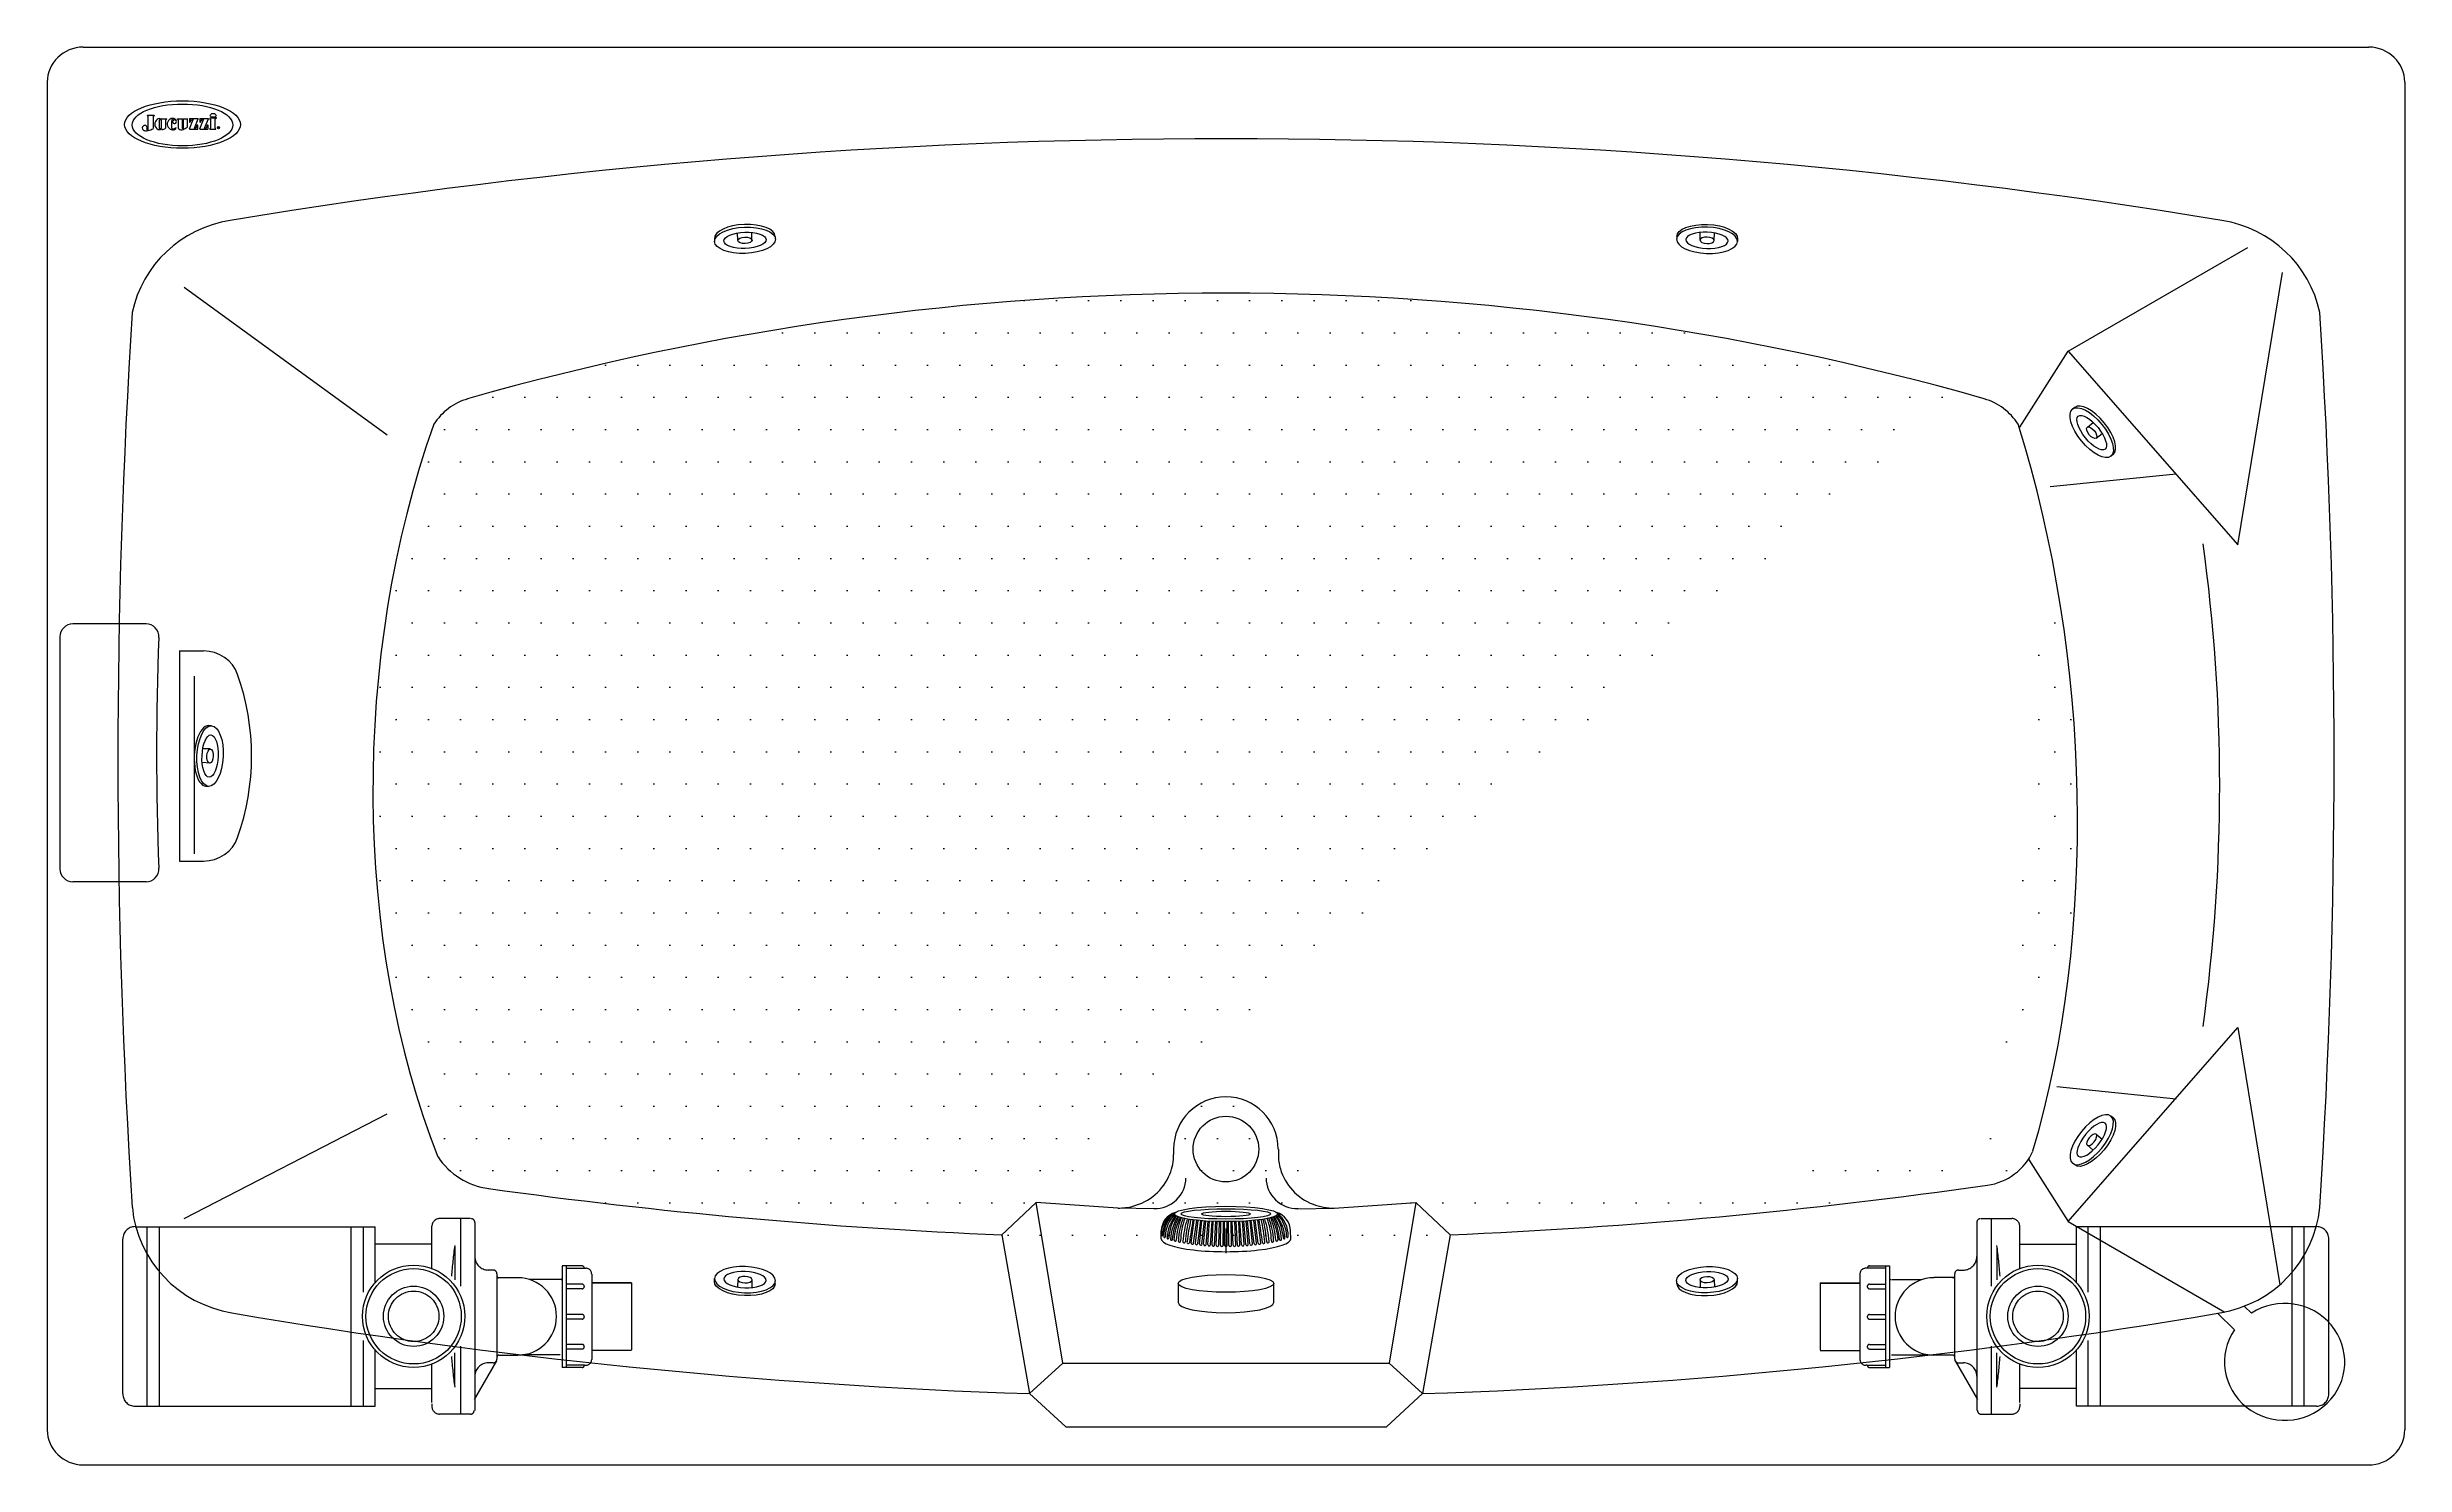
# Model space of a CAD drawing. Header units: millimetres. Extents: x -1273.05 to -1271.22, y 2206.44 to 2207.54.
import ezdxf
from ezdxf.enums import TextEntityAlignment as Align

# ---------------------------------------------------------------- set-up
doc = ezdxf.new("R2010")
doc.units = ezdxf.units.MM
doc.header["$LTSCALE"] = 10
doc.linetypes.add('HIDDEN', pattern=[0.375, 0.25, -0.125])
for name, color, linetype in [('BOMBA-HJ', 7, 'Continuous'), ('BOMBA-J', 7, 'Continuous'), ('jacuzzi', 1, 'Continuous'), ('LCOTA02', 1, 'Continuous')]:
    doc.layers.add(name, color=color, linetype=linetype)
doc.styles.add('ROMANS', font='romans', dxfattribs={"height": 4})

msp = doc.modelspace()

# ---------------------------------------------------------------- hatches: boundary and pattern name
at = {"layer": 'jacuzzi'}
h = msp.add_hatch(dxfattribs=at)
h.set_pattern_fill('DOTS', color=256, scale=0.4, style=0)
h.set_pattern_definition([(0, (-1272.095505, 2207.846733), (0.0125, 0.025), [0, -0.025])])
edge = h.paths.add_edge_path()
edge.add_ellipse((-1272.1389, 2205.3202), major_axis=(2.0938, 0), ratio=0.970664, start_angle=73.674, end_angle=106.326)
edge.add_arc((-1272.7148, 2207.2263), 0.046, 105.8716, 147.7397)
edge.add_ellipse((-1272.4763, 2206.9942), major_axis=(0.0258, 0.5395), ratio=0.599976, start_angle=63.2469, end_angle=126.938)
edge.add_ellipse((-1272.7032, 2206.7117), major_axis=(0.0561, 0), ratio=0.970664, start_angle=212.5592, end_angle=261.8519)
edge.add_ellipse((-1272.1389, 2210.5379), major_axis=(4.0381, 0), ratio=0.970664, start_angle=261.8519, end_angle=267.529)
edge.add_ellipse((-1272.1389, 2210.5379), major_axis=(-4.0381, 0), ratio=0.970664, start_angle=92.471, end_angle=98.4156)
edge.add_ellipse((-1271.8015, 2207.0033), major_axis=(-0.0479, 0.5852), ratio=0.546875, start_angle=234.7515, end_angle=292.4447)
edge.add_arc((-1271.5544, 2206.7059), 0.046, 278.1721, 335.6094)
edge.add_line((-1272.3133, 2206.6215), (-1272.2863, 2206.647))
edge.add_line((-1271.9648, 2206.6218), (-1271.9914, 2206.647))
edge.add_line((-1272.0548, 2206.6427), (-1271.9914, 2206.647))
edge.add_spline(control_points=[(-1272.0982, 2206.6843), (-1272.0982, 2206.6805), (-1272.0977, 2206.6767), (-1272.0949, 2206.6669), (-1272.0916, 2206.6612), (-1272.0829, 2206.6517), (-1272.0774, 2206.648), (-1272.0661, 2206.6436), (-1272.0605, 2206.6426), (-1272.055, 2206.6427)], knot_values=[3.141593, 3.141593, 3.141593, 3.141593, 3.41504, 3.41504, 3.874107, 3.874107, 4.333174, 4.333174, 4.726304, 4.726304, 4.726304, 4.726304], degree=3, periodic=0)
edge.add_arc((-1272.1389, 2206.6884), 0.0406, 0, 180)
edge.add_spline(control_points=[(-1272.2227, 2206.6427), (-1272.2188, 2206.6427), (-1272.2149, 2206.6431), (-1272.2047, 2206.6458), (-1272.1987, 2206.6489), (-1272.1888, 2206.6575), (-1272.1849, 2206.663), (-1272.1805, 2206.6739), (-1272.1795, 2206.6791), (-1272.1795, 2206.6843)], knot_values=[1.556881, 1.556881, 1.556881, 1.556881, 1.832702, 1.832702, 2.299949, 2.299949, 2.767195, 2.767195, 3.141593, 3.141593, 3.141593, 3.141593], degree=3, periodic=0)
edge.add_line((-1272.2229, 2206.6427), (-1272.2863, 2206.647))

# ---------------------------------------------------------------- linework, layer by layer
at = {"color": 1}
for p, q in [((-1272.976, 2207.4902), (-1272.976, 2207.4904)), ((-1272.9758, 2207.4906), (-1272.9709, 2207.4906)), ((-1272.9756, 2207.49), (-1272.9758, 2207.49)), ((-1272.9754, 2207.4796), (-1272.9754, 2207.4898)), ((-1272.9709, 2207.49), (-1272.9715, 2207.49)), ((-1272.9715, 2207.49), (-1272.9715, 2207.4804)), ((-1272.9707, 2207.4904), (-1272.9707, 2207.4902)), ((-1272.9651, 2207.4877), (-1272.9651, 2207.4878)), ((-1272.9649, 2207.4879), (-1272.9613, 2207.4879)), ((-1272.9613, 2207.4873), (-1272.9618, 2207.4873)), ((-1272.9611, 2207.4878), (-1272.9611, 2207.4875)), ((-1272.9572, 2207.481), (-1272.9572, 2207.4862)), ((-1272.9539, 2207.4802), (-1272.9539, 2207.4809)), ((-1272.9528, 2207.4874), (-1272.9528, 2207.4879)), ((-1272.9527, 2207.4879), (-1272.9491, 2207.4879)), ((-1272.9527, 2207.4873), (-1272.9523, 2207.4873)), ((-1272.9522, 2207.4873), (-1272.9522, 2207.4815)), ((-1272.9479, 2207.4879), (-1272.9449, 2207.4879)), ((-1272.9434, 2207.48), (-1272.9406, 2207.4873)), ((-1272.9433, 2207.4879), (-1272.9433, 2207.4854)), ((-1272.9433, 2207.4799), (-1272.937, 2207.4799)), ((-1272.9432, 2207.488), (-1272.9367, 2207.488)), ((-1272.9432, 2207.4853), (-1272.9429, 2207.4853)), ((-1272.9395, 2207.4805), (-1272.9367, 2207.4879)), ((-1272.9375, 2207.4831), (-1272.937, 2207.4831)), ((-1272.9369, 2207.4799), (-1272.9369, 2207.483)), ((-1272.9354, 2207.4879), (-1272.9354, 2207.4854)), ((-1272.9354, 2207.48), (-1272.9326, 2207.4873)), ((-1272.9353, 2207.488), (-1272.9288, 2207.488)), ((-1272.9353, 2207.4853), (-1272.935, 2207.4853)), ((-1272.9353, 2207.4799), (-1272.9291, 2207.4799)), ((-1272.9316, 2207.4805), (-1272.9287, 2207.4879)), ((-1272.9295, 2207.4831), (-1272.9291, 2207.4831)), ((-1272.929, 2207.4799), (-1272.929, 2207.483)), ((-1272.9276, 2207.4799), (-1272.9276, 2207.4801)), ((-1272.9275, 2207.4798), (-1272.9231, 2207.4798)), ((-1272.923, 2207.4799), (-1272.923, 2207.4801))]:
    msp.add_line(p, q, dxfattribs=at)
msp.add_lwpolyline([(-1272.9651, 2207.4811), (-1272.9651, 2207.4863, 1), (-1272.967, 2207.4863), (-1272.967, 2207.4811, 1)], format="xyb", close=True, dxfattribs=at)
for points in [[(-1272.949, 2207.4879), (-1272.949, 2207.4807, 0.135484), (-1272.949, 2207.4806, 0.597309), (-1272.948, 2207.4807, 0.11277), (-1272.9479, 2207.4807), (-1272.9479, 2207.4879)], [(-1272.9483, 2207.4796, 0.062974), (-1272.9452, 2207.4813, 0.257829), (-1272.9448, 2207.4819), (-1272.9448, 2207.4879)], [(-1272.924, 2207.4883), (-1272.9275, 2207.4883, 0.414214), (-1272.9276, 2207.4882), (-1272.9276, 2207.4877, 0.414214), (-1272.9275, 2207.4876), (-1272.9272, 2207.4876, -0.414214), (-1272.9271, 2207.4876), (-1272.9271, 2207.4806)], [(-1272.9235, 2207.4805), (-1272.9235, 2207.4877, -0.309408), (-1272.9234, 2207.4879, 0.090701), (-1272.9225, 2207.4884, 0.365017), (-1272.9225, 2207.4885), (-1272.9226, 2207.4887, 0.451807), (-1272.9229, 2207.4887, -0.178007), (-1272.924, 2207.4883)]]:
    msp.add_lwpolyline(points, format="xyb", dxfattribs=at)
msp.add_circle((-1272.9209, 2207.481), 0.000795, dxfattribs=at)
for centre, radius, start, end in [((-1272.9779, 2207.4807), 0.00211, 122.9803, 234.8089), ((-1272.9781, 2207.4805), 0.00182, 234.8089, 260.1754), ((-1272.978, 2207.4809), 0.00184, 329.3882, 123.2376), ((-1272.9772, 2207.4855), 0.00692, 260.1754, 285.4183), ((-1272.9758, 2207.4904), 0.000183, 90, 180), ((-1272.9758, 2207.4902), 0.000183, 180, 270), ((-1272.976, 2207.4798), 0.000606, 297.2029, 316.5289), ((-1272.9756, 2207.4898), 0.000183, 0, 90), ((-1272.976, 2207.4797), 0.000567, 320.2199, 351.1443), ((-1272.9808, 2207.4984), 0.0204, 285.5604, 296.8444), ((-1272.9717, 2207.4804), 0.000183, 298.8232, 0), ((-1272.9709, 2207.4904), 0.000183, 0, 90), ((-1272.9709, 2207.4902), 0.000183, 270, 0), ((-1272.9652, 2207.4877), 0.0000913, 231.4553, 0), ((-1272.9649, 2207.4878), 0.000183, 90, 180), ((-1272.9618, 2207.4871), 0.000183, 90, 180), ((-1272.9613, 2207.4878), 0.000183, 0, 90), ((-1272.9613, 2207.4875), 0.000183, 270, 0), ((-1272.9562, 2207.4838), 0.00446, 127.1313, 242.2671), ((-1272.9564, 2207.4842), 0.00398, 88.5996, 128.9527), ((-1272.9563, 2207.4836), 0.00427, 241.6824, 289.3433), ((-1272.9552, 2207.4862), 0.00197, 150.4373, 179.0124), ((-1272.9563, 2207.4809), 0.000927, 174.0544, 252.5389), ((-1272.956, 2207.4865), 0.00116, 97.112, 147.2426), ((-1272.956, 2207.4826), 0.00266, 258.5772, 294.2197), ((-1272.9551, 2207.4855), 0.00138, 110.2833, 290.7343), ((-1272.9565, 2207.485), 0.00316, 29.5272, 87.5019), ((-1272.956, 2207.4867), 0.000976, 50.781, 96.3414), ((-1272.9557, 2207.4872), 0.000419, 289.0295, 44.0873), ((-1272.9559, 2207.4822), 0.0022, 295.2704, 324.8584), ((-1272.9568, 2207.4838), 0.00467, 295.0031, 308.9089), ((-1272.9553, 2207.4858), 0.00179, 294.3936, 25.9072), ((-1272.954, 2207.4809), 0.000114, 0, 144.8584), ((-1272.954, 2207.4802), 0.000114, 309.1312, 0), ((-1272.9527, 2207.4879), 0.0000913, 90, 180), ((-1272.9527, 2207.4874), 0.0000913, 180, 270), ((-1272.9523, 2207.4873), 0.0000913, 0, 90), ((-1272.9501, 2207.4815), 0.00214, 180, 267.9232), ((-1272.9497, 2207.4836), 0.00421, 264.0736, 289.8501), ((-1272.9491, 2207.4879), 0.0000913, 0, 90), ((-1272.9479, 2207.4879), 0.0000913, 90, 180), ((-1272.9449, 2207.4879), 0.0000913, 0, 90), ((-1272.9433, 2207.48), 0.000114, 158.9296, 270), ((-1272.9432, 2207.4879), 0.0000913, 90, 180), ((-1272.9432, 2207.4854), 0.0000913, 180, 270), ((-1272.9429, 2207.4854), 0.0000913, 270, 355.0588), ((-1272.9403, 2207.4852), 0.00257, 130.1573, 175.0588), ((-1272.9409, 2207.4859), 0.0016, 80.3374, 129.0048), ((-1272.9407, 2207.4874), 0.000114, 338.9296, 80.3374), ((-1272.9394, 2207.4805), 0.000114, 158.9296, 274.0743), ((-1272.9396, 2207.4828), 0.00243, 274.0743, 281.2218), ((-1272.9402, 2207.4828), 0.00262, 294.8275, 3.7772), ((-1272.9375, 2207.4829), 0.000114, 90, 183.7772), ((-1272.937, 2207.483), 0.0000913, 0, 90), ((-1272.937, 2207.48), 0.0000913, 270, 0), ((-1272.9367, 2207.4879), 0.0000913, 338.9296, 90), ((-1272.9353, 2207.4879), 0.0000913, 90, 180), ((-1272.9353, 2207.4854), 0.0000913, 180, 270), ((-1272.9353, 2207.48), 0.000114, 158.9296, 270), ((-1272.935, 2207.4854), 0.0000913, 270, 355.0588), ((-1272.9323, 2207.4852), 0.00257, 130.1573, 175.0588), ((-1272.933, 2207.4859), 0.0016, 80.3374, 129.0048), ((-1272.9327, 2207.4874), 0.000114, 338.9296, 80.3374), ((-1272.9315, 2207.4805), 0.000114, 158.9296, 274.0743), ((-1272.9316, 2207.4828), 0.00243, 274.0743, 281.2218), ((-1272.9322, 2207.4828), 0.00262, 294.8275, 3.7772), ((-1272.9295, 2207.4829), 0.000114, 90, 183.7772), ((-1272.9291, 2207.483), 0.0000913, 0, 90), ((-1272.9291, 2207.48), 0.0000913, 270, 0), ((-1272.9288, 2207.4879), 0.0000913, 338.9296, 90), ((-1272.9275, 2207.4801), 0.0000913, 82.1724, 180), ((-1272.9275, 2207.4799), 0.0000913, 180, 270), ((-1272.9274, 2207.4806), 0.000365, 262.1724, 0), ((-1272.9231, 2207.4805), 0.000365, 180, 273.6112), ((-1272.9231, 2207.4801), 0.0000913, 0, 93.6112), ((-1272.9231, 2207.4799), 0.0000913, 270, 0)]:
    msp.add_arc(centre, radius, start, end, dxfattribs=at)
for centre, major_axis, ratio in [((-1272.9488, 2207.4831), (0.0391, 0), 0.415223), ((-1272.925, 2207.4905), (0.00235, 0), 0.621803)]:
    msp.add_ellipse(centre, major_axis=major_axis, ratio=ratio, start_param=3.141593, end_param=9.424778, dxfattribs=at)
at = {"layer": 'BOMBA-HJ', "color": 1, "linetype": 'HIDDEN'}
for p, q in [((-1272.9856, 2206.489), (-1272.7993, 2206.489)), ((-1272.7552, 2206.4909), (-1272.7552, 2206.4888)), ((-1271.5228, 2206.4909), (-1271.5228, 2206.4888)), ((-1271.2924, 2206.489), (-1271.4787, 2206.489))]:
    msp.add_line(p, q, dxfattribs=at)
for centre, radius, start, end in [((-1272.9856, 2206.4985), 0.00954, 180, 270), ((-1272.7492, 2206.4888), 0.00601, 180, 270), ((-1271.5288, 2206.4888), 0.00601, 270, 0), ((-1271.2924, 2206.4985), 0.00954, 270, 0)]:
    msp.add_arc(centre, radius, start, end, dxfattribs=at)
at = {"layer": 'BOMBA-J', "color": 1, "linetype": 'HIDDEN'}
for p, q in [((-1272.7324, 2206.6345), (-1272.7492, 2206.6345)), ((-1272.7324, 2206.6345), (-1272.7492, 2206.6345)), ((-1272.7253, 2206.6345), (-1272.7338, 2206.6345)), ((-1272.733, 2206.6345), (-1272.733, 2206.582)), ((-1271.5527, 2206.6345), (-1271.5442, 2206.6345)), ((-1271.5456, 2206.6345), (-1271.5288, 2206.6345)), ((-1271.5456, 2206.6345), (-1271.5288, 2206.6345)), ((-1271.545, 2206.6345), (-1271.545, 2206.582)), ((-1272.9952, 2206.4985), (-1272.9952, 2206.6187)), ((-1272.9856, 2206.6282), (-1272.7993, 2206.6282)), ((-1272.9761, 2206.489), (-1272.9761, 2206.6282)), ((-1272.9666, 2206.489), (-1272.9666, 2206.6282)), ((-1272.8179, 2206.489), (-1272.8179, 2206.6282)), ((-1272.8083, 2206.5773), (-1272.8083, 2206.6282)), ((-1272.7993, 2206.5847), (-1272.7993, 2206.6282)), ((-1272.7993, 2206.6147), (-1272.7993, 2206.6282)), ((-1272.7552, 2206.6147), (-1272.7993, 2206.6147)), ((-1272.7552, 2206.6263), (-1272.7552, 2206.6285)), ((-1272.7552, 2206.6263), (-1272.7552, 2206.6285)), ((-1272.722, 2206.6316), (-1272.722, 2206.4856)), ((-1271.556, 2206.6316), (-1271.556, 2206.4856)), ((-1271.5228, 2206.6263), (-1271.5228, 2206.6285)), ((-1271.5228, 2206.6263), (-1271.5228, 2206.6285)), ((-1271.5228, 2206.6147), (-1271.4787, 2206.6147)), ((-1271.2924, 2206.6282), (-1271.4787, 2206.6282)), ((-1271.4787, 2206.5847), (-1271.4787, 2206.6282)), ((-1271.4787, 2206.6147), (-1271.4787, 2206.6282)), ((-1271.4697, 2206.5773), (-1271.4697, 2206.6282)), ((-1271.4601, 2206.489), (-1271.4601, 2206.6282)), ((-1271.3114, 2206.489), (-1271.3114, 2206.6282)), ((-1271.3019, 2206.489), (-1271.3019, 2206.6282)), ((-1271.2828, 2206.4985), (-1271.2828, 2206.6187)), ((-1272.7375, 2206.6127), (-1272.7375, 2206.5871)), ((-1272.6541, 2206.5978), (-1272.6541, 2206.5189)), ((-1272.6511, 2206.5978), (-1272.6511, 2206.5189)), ((-1272.6511, 2206.596), (-1272.6357, 2206.596)), ((-1271.6269, 2206.596), (-1271.6423, 2206.596)), ((-1271.6269, 2206.5978), (-1271.6269, 2206.5189)), ((-1271.6239, 2206.5978), (-1271.6239, 2206.5189)), ((-1271.5405, 2206.6127), (-1271.5405, 2206.5871)), ((-1272.7076, 2206.5946), (-1272.712, 2206.5946)), ((-1272.7047, 2206.5917), (-1272.7047, 2206.5255)), ((-1272.7033, 2206.5887), (-1272.6885, 2206.5887)), ((-1272.6556, 2206.5872), (-1272.6793, 2206.5872)), ((-1272.6548, 2206.5873), (-1272.6553, 2206.5873)), ((-1272.6312, 2206.5915), (-1272.6312, 2206.5252)), ((-1272.6312, 2206.5915), (-1272.6312, 2206.5252)), ((-1272.6002, 2206.5846), (-1272.6312, 2206.5846)), ((-1272.6002, 2206.5845), (-1272.6312, 2206.5845)), ((-1272.6002, 2206.5846), (-1272.6002, 2206.5363)), ((-1272.6002, 2206.5845), (-1272.6002, 2206.5326)), ((-1271.6778, 2206.5846), (-1271.6468, 2206.5846)), ((-1271.6778, 2206.5846), (-1271.6778, 2206.5363)), ((-1271.6778, 2206.5845), (-1271.6468, 2206.5845)), ((-1271.6778, 2206.5845), (-1271.6778, 2206.5326)), ((-1271.6468, 2206.5915), (-1271.6468, 2206.5252)), ((-1271.6468, 2206.5915), (-1271.6468, 2206.5252)), ((-1271.6232, 2206.5873), (-1271.6227, 2206.5873)), ((-1271.6224, 2206.5872), (-1271.5987, 2206.5872)), ((-1271.5747, 2206.5887), (-1271.5895, 2206.5887)), ((-1271.5733, 2206.5917), (-1271.5733, 2206.5255)), ((-1271.5704, 2206.5946), (-1271.566, 2206.5946)), ((-1272.8083, 2206.489), (-1272.8083, 2206.54)), ((-1272.7993, 2206.489), (-1272.7993, 2206.5326)), ((-1272.7993, 2206.491), (-1272.7993, 2206.5267)), ((-1272.7993, 2206.489), (-1272.7993, 2206.5267)), ((-1272.7993, 2206.491), (-1272.7993, 2206.5267)), ((-1272.7375, 2206.5047), (-1272.7375, 2206.5303)), ((-1272.733, 2206.5354), (-1272.733, 2206.4828)), ((-1272.7051, 2206.5241), (-1272.7224, 2206.4941)), ((-1272.7076, 2206.5226), (-1272.7115, 2206.5226)), ((-1272.7033, 2206.5286), (-1272.6885, 2206.5286)), ((-1272.6556, 2206.5288), (-1272.6848, 2206.5288)), ((-1272.6002, 2206.5321), (-1272.6312, 2206.5321)), ((-1272.6002, 2206.54), (-1272.6002, 2206.5363)), ((-1272.6002, 2206.5363), (-1272.6002, 2206.5327)), ((-1271.6778, 2206.54), (-1271.6778, 2206.5363)), ((-1271.6778, 2206.5363), (-1271.6778, 2206.5327)), ((-1271.6778, 2206.5321), (-1271.6468, 2206.5321)), ((-1271.6224, 2206.5288), (-1271.5932, 2206.5288)), ((-1271.5747, 2206.5286), (-1271.5895, 2206.5286)), ((-1271.5729, 2206.5241), (-1271.5556, 2206.4941)), ((-1271.5704, 2206.5226), (-1271.5665, 2206.5226)), ((-1271.545, 2206.5354), (-1271.545, 2206.4828)), ((-1271.5405, 2206.5047), (-1271.5405, 2206.5303)), ((-1271.4787, 2206.489), (-1271.4787, 2206.5326)), ((-1271.4787, 2206.491), (-1271.4787, 2206.5267)), ((-1271.4787, 2206.489), (-1271.4787, 2206.5267)), ((-1271.4787, 2206.491), (-1271.4787, 2206.5267)), ((-1271.4697, 2206.489), (-1271.4697, 2206.54)), ((-1272.6369, 2206.5207), (-1272.6511, 2206.5207)), ((-1272.6369, 2206.5207), (-1272.6357, 2206.5207)), ((-1272.6369, 2206.5207), (-1272.6357, 2206.5207)), ((-1271.6411, 2206.5207), (-1271.6423, 2206.5207)), ((-1271.6411, 2206.5207), (-1271.6423, 2206.5207)), ((-1271.6411, 2206.5207), (-1271.6269, 2206.5207)), ((-1272.7993, 2206.5027), (-1272.7552, 2206.5027)), ((-1272.7552, 2206.4909), (-1272.7552, 2206.4888)), ((-1271.4787, 2206.5027), (-1271.5228, 2206.5027)), ((-1271.5228, 2206.4909), (-1271.5228, 2206.4888)), ((-1272.7253, 2206.4828), (-1272.7494, 2206.4828)), ((-1271.5527, 2206.4828), (-1271.5286, 2206.4828))]:
    msp.add_line(p, q, dxfattribs=at)
for points in [[(-1272.7552, 2206.5958), (-1272.7552, 2206.6197), (-1272.7552, 2206.6263)], [(-1272.7552, 2206.6147), (-1272.7552, 2206.6197), (-1272.7552, 2206.6263)], [(-1271.5228, 2206.5958), (-1271.5228, 2206.6197), (-1271.5228, 2206.6263)], [(-1271.5228, 2206.6147), (-1271.5228, 2206.6197), (-1271.5228, 2206.6263)], [(-1272.6387, 2206.5978), (-1272.6541, 2206.5978)], [(-1271.6393, 2206.5978), (-1271.6239, 2206.5978)], [(-1272.6387, 2206.5836), (-1272.6511, 2206.5836)], [(-1272.6387, 2206.58), (-1272.6511, 2206.58)], [(-1271.6393, 2206.5836), (-1271.6269, 2206.5836)], [(-1271.6393, 2206.58), (-1271.6269, 2206.58)], [(-1272.6387, 2206.5601), (-1272.6511, 2206.5601)], [(-1271.6393, 2206.5601), (-1271.6269, 2206.5601)], [(-1272.6387, 2206.5565), (-1272.6511, 2206.5565)], [(-1271.6393, 2206.5565), (-1271.6269, 2206.5565)], [(-1272.6387, 2206.5369), (-1272.6511, 2206.5369)], [(-1272.6387, 2206.5333), (-1272.6511, 2206.5333)], [(-1271.6393, 2206.5369), (-1271.6269, 2206.5369)], [(-1271.6393, 2206.5333), (-1271.6269, 2206.5333)], [(-1272.7552, 2206.4917), (-1272.7552, 2206.5216)], [(-1272.6387, 2206.5189), (-1272.6541, 2206.5189)], [(-1271.6393, 2206.5189), (-1271.6239, 2206.5189)], [(-1271.5228, 2206.4917), (-1271.5228, 2206.5216)]]:
    msp.add_lwpolyline(points, dxfattribs=at)
for centre, radius in [((-1272.7694, 2206.5587), 0.0397), ((-1271.5086, 2206.5587), 0.0397), ((-1272.7694, 2206.5587), 0.037), ((-1272.7694, 2206.5587), 0.0234), ((-1272.7694, 2206.5587), 0.0196), ((-1271.5086, 2206.5587), 0.037), ((-1271.5086, 2206.5587), 0.0234), ((-1271.5086, 2206.5587), 0.0196)]:
    msp.add_circle(centre, radius, dxfattribs=at)
for centre, radius, start, end in [((-1272.7492, 2206.6285), 0.00601, 90, 180), ((-1272.7492, 2206.6285), 0.00601, 90, 180), ((-1272.7248, 2206.6316), 0.00286, 0, 90), ((-1271.5532, 2206.6316), 0.00286, 90, 180), ((-1271.5288, 2206.6285), 0.00601, 0, 90), ((-1271.5288, 2206.6285), 0.00601, 0, 90), ((-1272.9856, 2206.6187), 0.00954, 90, 180), ((-1271.2924, 2206.6187), 0.00954, 0, 90), ((-1272.3233, 2206.5582), 0.4179, 172.3703, 175.6636), ((-1272.7115, 2206.605), 0.0104, 180, 270), ((-1272.6387, 2206.596), 0.0018, 0, 90), ((-1272.6357, 2206.5915), 0.0045, 0, 90), ((-1271.6423, 2206.5915), 0.0045, 90, 180), ((-1271.6393, 2206.596), 0.0018, 90, 180), ((-1271.5665, 2206.605), 0.0104, 270, 0), ((-1271.9547, 2206.5582), 0.4179, 4.3364, 7.6297), ((-1272.7076, 2206.5917), 0.00286, 0, 90), ((-1272.7033, 2206.5901), 0.00145, 180, 270), ((-1272.6885, 2206.5586), 0.03, 270, 90), ((-1272.6548, 2206.5881), 0.000743, 270, 345.1417), ((-1272.6387, 2206.5818), 0.0018, 270, 90), ((-1271.6393, 2206.5818), 0.0018, 90, 270), ((-1271.6232, 2206.5881), 0.000743, 194.8583, 270), ((-1271.5895, 2206.5586), 0.03, 90, 270), ((-1271.5747, 2206.5901), 0.00145, 270, 0), ((-1271.5704, 2206.5917), 0.00286, 90, 180), ((-1272.6387, 2206.5583), 0.0018, 270, 90), ((-1271.6393, 2206.5583), 0.0018, 90, 270), ((-1272.3233, 2206.5591), 0.4179, 184.3364, 187.6297), ((-1272.7115, 2206.5122), 0.0104, 90, 180), ((-1272.7076, 2206.5255), 0.00286, 270, 0), ((-1272.7033, 2206.5271), 0.00145, 90, 180), ((-1272.6387, 2206.5351), 0.0018, 270, 90), ((-1272.6357, 2206.5252), 0.0045, 270, 0), ((-1271.6423, 2206.5252), 0.0045, 180, 270), ((-1271.6393, 2206.5351), 0.0018, 90, 270), ((-1271.5747, 2206.5271), 0.00145, 0, 90), ((-1271.5704, 2206.5255), 0.00286, 180, 270), ((-1271.5665, 2206.5122), 0.0104, 0, 90), ((-1271.9547, 2206.5591), 0.4179, 352.3703, 355.6636), ((-1272.6387, 2206.5207), 0.0018, 270, 0), ((-1271.6393, 2206.5207), 0.0018, 180, 270), ((-1272.7492, 2206.4888), 0.00601, 180, 270), ((-1271.5288, 2206.4888), 0.00601, 270, 0), ((-1272.7253, 2206.4856), 0.00286, 270, 0), ((-1271.5527, 2206.4856), 0.00286, 180, 270)]:
    msp.add_arc(centre, radius, start, end, dxfattribs=at)
at = {"layer": 'jacuzzi', "color": 3}
for p, q in [((-1273.0539, 2207.5163), (-1273.0539, 2206.4706)), ((-1271.2239, 2207.5163), (-1271.2239, 2206.4706)), ((-1273.0258, 2206.4434), (-1271.2519, 2206.4434))]:
    msp.add_line(p, q, dxfattribs=at)
at = {"layer": 'jacuzzi'}
for p, q in [((-1272.5359, 2207.3948), (-1272.5358, 2207.3927)), ((-1272.5177, 2207.3934), (-1272.5179, 2207.3993)), ((-1272.5068, 2207.3938), (-1272.507, 2207.3997)), ((-1272.4888, 2207.3966), (-1272.4887, 2207.3944)), ((-1271.7889, 2207.3966), (-1271.789, 2207.3944)), ((-1271.7709, 2207.3938), (-1271.7707, 2207.3997)), ((-1271.76, 2207.3934), (-1271.7598, 2207.3993)), ((-1271.7418, 2207.3948), (-1271.7419, 2207.3927)), ((-1271.4853, 2207.3076), (-1271.3458, 2207.3881)), ((-1271.3536, 2207.1572), (-1271.3189, 2207.3685)), ((-1272.7899, 2207.2425), (-1272.9476, 2207.357)), ((-1271.5226, 2207.2487), (-1271.4853, 2207.3076)), ((-1271.4853, 2207.3076), (-1271.3536, 2207.1572)), ((-1271.4801, 2207.2639), (-1271.4817, 2207.2625)), ((-1271.4703, 2207.2485), (-1271.4657, 2207.2522)), ((-1271.4634, 2207.24), (-1271.4588, 2207.2438)), ((-1271.4503, 2207.2273), (-1271.452, 2207.226)), ((-1271.4991, 2207.2026), (-1271.4013, 2207.2125)), ((-1272.9771, 2207.0959), (-1273.0339, 2207.0959)), ((-1273.0439, 2207.0859), (-1273.0439, 2206.9059)), ((-1272.9511, 2207.075), (-1272.9511, 2206.9119)), ((-1272.9511, 2207.075), (-1272.9325, 2207.075)), ((-1272.9397, 2207.0554), (-1272.9397, 2206.9176)), ((-1272.9285, 2207.0171), (-1272.9264, 2207.017)), ((-1272.9272, 2206.9989), (-1272.9331, 2206.9991)), ((-1272.9277, 2206.988), (-1272.9336, 2206.9883)), ((-1272.9306, 2206.97), (-1272.9285, 2206.9699)), ((-1272.9511, 2206.9119), (-1272.9325, 2206.9119)), ((-1272.9771, 2206.8959), (-1273.0339, 2206.8959)), ((-1271.4853, 2206.6323), (-1271.3536, 2206.7828)), ((-1271.3536, 2206.7828), (-1271.3208, 2206.5832)), ((-1271.4941, 2206.7369), (-1271.4013, 2206.7275)), ((-1272.9476, 2206.6345), (-1272.7899, 2206.7157)), ((-1271.4503, 2206.7126), (-1271.452, 2206.714)), ((-1272.1795, 2206.6884), (-1272.1795, 2206.6843)), ((-1272.0982, 2206.6884), (-1272.0982, 2206.6843)), ((-1271.4703, 2206.6915), (-1271.4657, 2206.6877)), ((-1271.4634, 2206.6999), (-1271.4588, 2206.6962)), ((-1271.5159, 2206.6807), (-1271.4853, 2206.6323)), ((-1271.4801, 2206.6761), (-1271.4817, 2206.6774)), ((-1272.3133, 2206.6215), (-1272.2863, 2206.647)), ((-1272.2656, 2206.5224), (-1272.2863, 2206.647)), ((-1272.2229, 2206.6427), (-1272.2863, 2206.647)), ((-1272.1947, 2206.6422), (-1272.2229, 2206.6427)), ((-1272.1659, 2206.6158), (-1272.1635, 2206.6334)), ((-1272.164, 2206.6155), (-1272.1615, 2206.6332)), ((-1272.1626, 2206.6154), (-1272.1605, 2206.6331)), ((-1272.1607, 2206.6151), (-1272.1585, 2206.6329)), ((-1272.1594, 2206.615), (-1272.1576, 2206.6328)), ((-1272.1575, 2206.6148), (-1272.1556, 2206.6327)), ((-1272.1562, 2206.6146), (-1272.1546, 2206.6326)), ((-1272.1542, 2206.6145), (-1272.1526, 2206.6325)), ((-1272.1529, 2206.6144), (-1272.1517, 2206.6325)), ((-1272.1509, 2206.6142), (-1272.1497, 2206.6324)), ((-1272.1496, 2206.6141), (-1272.1487, 2206.6323)), ((-1272.1281, 2206.6141), (-1272.129, 2206.6323)), ((-1272.1268, 2206.6142), (-1272.1281, 2206.6324)), ((-1272.1248, 2206.6144), (-1272.126, 2206.6325)), ((-1272.1235, 2206.6145), (-1272.1251, 2206.6325)), ((-1272.1216, 2206.6146), (-1272.1231, 2206.6326)), ((-1272.1203, 2206.6148), (-1272.1221, 2206.6327)), ((-1272.1183, 2206.615), (-1272.1201, 2206.6328)), ((-1272.117, 2206.6151), (-1272.1192, 2206.6329)), ((-1272.1151, 2206.6154), (-1272.1172, 2206.6331)), ((-1272.1138, 2206.6155), (-1272.1162, 2206.6332)), ((-1272.1119, 2206.6158), (-1272.1142, 2206.6334)), ((-1272.083, 2206.6422), (-1272.0548, 2206.6427)), ((-1272.0548, 2206.6427), (-1271.9914, 2206.647)), ((-1271.9914, 2206.647), (-1272.0121, 2206.5224)), ((-1271.9648, 2206.6218), (-1271.9914, 2206.647)), ((-1271.4853, 2206.6323), (-1271.3635, 2206.562)), ((-1272.3129, 2206.6218), (-1272.2914, 2206.4987)), ((-1272.1891, 2206.6188), (-1272.1891, 2206.6249)), ((-1272.1891, 2206.6188), (-1272.1891, 2206.6249)), ((-1272.1477, 2206.614), (-1272.1467, 2206.6323)), ((-1272.1464, 2206.614), (-1272.1458, 2206.6322)), ((-1272.1444, 2206.6139), (-1272.1438, 2206.6322)), ((-1272.1431, 2206.6139), (-1272.1428, 2206.6322)), ((-1272.1411, 2206.6138), (-1272.1408, 2206.6322)), ((-1272.1399, 2206.6138), (-1272.1399, 2206.6321)), ((-1272.1389, 2206.6269), (-1272.1389, 2206.6076)), ((-1272.1379, 2206.6138), (-1272.1379, 2206.6321)), ((-1272.1366, 2206.6138), (-1272.1369, 2206.6322)), ((-1272.1346, 2206.6139), (-1272.1349, 2206.6322)), ((-1272.1333, 2206.6139), (-1272.134, 2206.6322)), ((-1272.1313, 2206.614), (-1272.132, 2206.6322)), ((-1272.13, 2206.614), (-1272.131, 2206.6323)), ((-1272.0886, 2206.6188), (-1272.0887, 2206.6249)), ((-1271.9648, 2206.6218), (-1271.9864, 2206.4987)), ((-1272.5359, 2206.5858), (-1272.5358, 2206.5879)), ((-1272.5177, 2206.5873), (-1272.5179, 2206.5813)), ((-1272.5068, 2206.5869), (-1272.507, 2206.5809)), ((-1272.4888, 2206.5841), (-1272.4887, 2206.5862)), ((-1272.176, 2206.5842), (-1272.176, 2206.5694)), ((-1272.1017, 2206.5694), (-1272.1017, 2206.5842)), ((-1271.7889, 2206.5841), (-1271.789, 2206.5862)), ((-1271.7709, 2206.5869), (-1271.7707, 2206.5809)), ((-1271.76, 2206.5873), (-1271.7598, 2206.5813)), ((-1271.7418, 2206.5858), (-1271.7419, 2206.5879)), ((-1271.3562, 2206.5483), (-1271.3692, 2206.561)), ((-1271.343, 2206.5611), (-1271.3482, 2206.5662)), ((-1272.2914, 2206.4987), (-1272.2656, 2206.5224)), ((-1272.2656, 2206.5224), (-1272.0121, 2206.5224)), ((-1271.9864, 2206.4987), (-1272.0121, 2206.5224)), ((-1272.2914, 2206.4987), (-1272.2633, 2206.473)), ((-1271.9864, 2206.4987), (-1272.0144, 2206.473)), ((-1272.2633, 2206.473), (-1272.0144, 2206.473))]:
    msp.add_line(p, q, dxfattribs=at)
at = {"layer": 'jacuzzi', "color": 3}
msp.add_lwpolyline([(-1273.0258, 2207.5434), (-1271.2519, 2207.5434)], dxfattribs=at)
at = {"layer": 'jacuzzi'}
msp.add_circle((-1272.1389, 2206.6884), 0.0255, dxfattribs=at)
for centre, radius, start, end in [((-1272.7148, 2207.2263), 0.046, 105.8716, 147.7397), ((-1271.5629, 2207.2263), 0.046, 32.2603, 74.1284), ((-1273.0339, 2207.0859), 0.01, 90, 180), ((-1272.9771, 2207.0859), 0.01, 357.7924, 90), ((-1270.6425, 2206.9959), 2.3264, 177.7924, 182.2077), ((-1273.0339, 2206.9059), 0.01, 180, 270), ((-1272.9771, 2206.9059), 0.01, 270, 2.2077), ((-1272.1389, 2206.6884), 0.0406, 0, 180), ((-1271.5544, 2206.7059), 0.046, 278.1721, 335.6094), ((-1272.1741, 2206.6248), 0.015, 105.4909, 179.5), ((-1272.1724, 2206.6237), 0.0165, 113.122, 187.4137), ((-1272.1698, 2206.6228), 0.0181, 119.4273, 183.9522), ((-1272.1653, 2206.6214), 0.0218, 127.8314, 181.6456), ((-1272.1616, 2206.6205), 0.0243, 134.3309, 180.2321), ((-1272.1557, 2206.6187), 0.0288, 140.6805, 178.3252), ((-1272.1502, 2206.6175), 0.0332, 145.1075, 176.9796), ((-1272.145, 2206.6161), 0.0371, 147.5492, 176.0418), ((-1272.1335, 2206.6145), 0.0472, 153.2328, 175.4084), ((-1272.1366, 2206.6155), 0.0427, 152.3198, 176.6528), ((-1272.1196, 2206.6139), 0.0581, 158.528, 176.0922), ((-1272.1318, 2206.617), 0.044, 156.1373, 179.444), ((-1272.1267, 2206.617), 0.0474, 158.2863, 179.644), ((-1272.098, 2206.6115), 0.0745, 162.2851, 175.8848), ((-1272.06, 2206.6086), 0.1107, 166.75, 175.9055), ((-1272.0243, 2206.6008), 0.1456, 166.9086, 173.8716), ((-1271.7107, 2206.5553), 0.4605, 170.2208, 172.4284), ((-1272.567, 2206.5553), 0.4605, 7.5716, 9.7791), ((-1272.2534, 2206.6008), 0.1456, 6.1284, 13.0908), ((-1272.2177, 2206.6086), 0.1107, 4.0945, 13.2492), ((-1272.1797, 2206.6115), 0.0745, 4.1152, 17.7136), ((-1272.151, 2206.617), 0.0474, 0.356, 21.7114), ((-1272.1459, 2206.617), 0.044, 0.556, 23.8599), ((-1272.1582, 2206.6139), 0.0581, 3.9078, 21.4695), ((-1272.1411, 2206.6155), 0.0427, 3.3472, 27.6765), ((-1272.1443, 2206.6145), 0.0472, 4.5916, 26.7633), ((-1272.1327, 2206.6161), 0.0371, 3.9582, 32.4452), ((-1272.1275, 2206.6175), 0.0332, 3.0204, 34.8844), ((-1272.1037, 2206.6248), 0.015, 0.5, 74.4472), ((-1272.122, 2206.6187), 0.0288, 1.6748, 39.1263), ((-1272.1124, 2206.6214), 0.0218, 358.3544, 52.1082), ((-1272.1161, 2206.6205), 0.0243, 359.7679, 45.0739), ((-1272.1883, 2206.6216), 0.000437, 185.1947, 359.2796), ((-1272.1866, 2206.6205), 0.000615, 158.3204, 352.6804), ((-1272.184, 2206.6194), 0.000615, 158.3204, 352.6804), ((-1272.1812, 2206.6184), 0.000777, 163.1915, 347.3605), ((-1272.1783, 2206.6178), 0.000853, 167.1949, 0.3983), ((-1272.175, 2206.6171), 0.000886, 160.0987, 10.7386), ((-1272.1714, 2206.6166), 0.000957, 166.4345, 352.6285), ((-1272.1682, 2206.6161), 0.000962, 167.9164, 353.337), ((-1272.1649, 2206.6156), 0.000966, 169.3777, 354.0441), ((-1272.1617, 2206.6152), 0.000971, 170.818, 354.7502), ((-1272.1584, 2206.6148), 0.000976, 172.2368, 355.4561), ((-1272.1552, 2206.6145), 0.00098, 173.6339, 356.1623), ((-1272.1519, 2206.6143), 0.000985, 175.009, 356.8693), ((-1272.1487, 2206.6141), 0.00099, 176.3618, 357.5776), ((-1272.1291, 2206.6141), 0.00099, 182.4224, 3.6382), ((-1272.1258, 2206.6143), 0.000985, 183.1307, 4.991), ((-1272.1225, 2206.6145), 0.00098, 183.8377, 6.3661), ((-1272.1193, 2206.6148), 0.000976, 184.5439, 7.7632), ((-1272.116, 2206.6152), 0.000971, 185.2498, 9.182), ((-1272.1128, 2206.6156), 0.000966, 185.9559, 10.6223), ((-1272.1096, 2206.6161), 0.000962, 186.663, 12.0836), ((-1272.1063, 2206.6166), 0.000957, 187.3715, 13.5655), ((-1272.1027, 2206.6171), 0.000886, 169.2614, 19.9013), ((-1272.0994, 2206.6178), 0.000853, 179.6017, 12.8051), ((-1272.0965, 2206.6184), 0.000777, 192.6395, 16.8085), ((-1272.0937, 2206.6194), 0.000615, 187.3196, 21.6796), ((-1272.0912, 2206.6205), 0.000615, 187.3196, 21.6796), ((-1272.1454, 2206.6139), 0.000995, 177.6922, 358.2877), ((-1272.1421, 2206.6139), 0.001, 179, 359), ((-1272.1389, 2206.6138), 0.001, 180, 0), ((-1272.1356, 2206.6139), 0.001, 181, 1), ((-1272.1323, 2206.6139), 0.000995, 181.7123, 2.3078)]:
    msp.add_arc(centre, radius, start, end, dxfattribs=at)
at = {"layer": 'jacuzzi', "color": 3}
for centre, major_axis, start_param, end_param in [((-1273.0258, 2207.5163), (-0.028, 0), -1.570796, 0), ((-1271.2519, 2207.5163), (0.028, 0), 0, 1.570796), ((-1273.0258, 2206.4706), (0.028, 0), 3.141593, 4.712389), ((-1271.2519, 2206.4706), (-0.028, 0), 1.570796, 3.141593)]:
    msp.add_ellipse(centre, major_axis=major_axis, ratio=0.970664, start_param=start_param, end_param=end_param, dxfattribs=at)
at = {"layer": 'jacuzzi'}
for centre, major_axis, ratio, start_param, end_param in [((-1272.1389, 2202.9981), (-4.6095, 0), 0.970664, 4.543894, 4.880884), ((-1272.8962, 2207.3197), (0.0934, 0), 0.970664, 1.739291, 2.943168), ((-1272.5123, 2207.3957), (-0.0236, -0.0009), 0.431953, 3.141593, 6.283185), ((-1271.3815, 2207.3197), (-0.0934, 0), 0.970664, 3.340017, 4.543894), ((-1272.5122, 2207.3936), (-0.00544, -0.0002), 0.461888, -3.141592653589793, 3.141592653589793), ((-1272.1389, 2205.3202), (2.0938, 0), 0.970664, 1.285853, 1.855739), ((-1270.0998, 2206.9903), (0, 3.9524), 0.733522, 1.482831, 1.658762), ((-1274.1779, 2206.9903), (0, 3.9524), 0.733522, 4.624424, 4.800354), ((-1271.4652, 2207.2456), (-0.0149, 0.0183), 0.431953, 3.141593, 6.283185), ((-1272.4763, 2206.9942), (0.0258, 0.5395), 0.599976, 1.103867, 2.215486), ((-1271.8015, 2207.0033), (-0.0479, 0.5852), 0.546875, 4.097187, 5.104123), ((-1271.4669, 2207.2443), (-0.00343, 0.00422), 0.461888, -3.141592653589793, 3.141592653589793), ((-1271.6674, 2206.9708), (0, 0.6438), 0.465733, 4.41739, 5.007388), ((-1272.9325, 2207.0478), (-0.028, 0), 0.970664, 3.47189, 4.712389), ((-1273.0959, 2206.9934), (0.2007, 0), 0.970664, -0.330297, 0.330297), ((-1272.9295, 2206.9935), (0.0011, 0.0235), 0.431953, 6.283185, 9.424778), ((-1272.9274, 2206.9934), (-0.00024, -0.00543), 0.461888, -3.141592653589793, 3.141592653589793), ((-1272.9325, 2206.9391), (0.028, 0), 0.970664, 4.712389, 5.952888), ((-1272.7032, 2206.7117), (0.0561, 0), 0.970664, 3.709859, 4.570178), ((-1272.1389, 2210.5379), (4.0381, 0), 0.970664, 4.570178, 4.669263), ((-1272.1944, 2206.6659), (-0.0244, 0), 0.970664, 1.556881, 3.141593), ((-1272.0833, 2206.6659), (0.0244, 0), 0.970664, 3.141593, 4.726304), ((-1272.1389, 2210.5379), (-4.0381, 0), 0.970664, 1.613923, 1.717677), ((-1272.8942, 2206.6511), (0.0939, 0), 0.970664, 3.229558, 4.538934), ((-1271.3835, 2206.6511), (-0.0939, 0), 0.970664, 1.744251, 3.053627), ((-1272.1389, 2206.6188), (-0.0503, 0), 0.198307, -0.002011, 3.145054), ((-1271.7654, 2206.5849), (0.0236, 0.0009), 0.431953, 3.141593, 6.283185), ((-1271.7655, 2206.5871), (0.00544, 0.0002), 0.461888, -3.141592653589793, 3.141592653589793), ((-1272.1389, 2210.8354), (-4.4704, 0), 0.970664, 1.397342, 1.536676), ((-1272.1389, 2206.5694), (0.0371, 0), 0.213184, 3.141593, 6.283185), ((-1272.1389, 2210.8354), (4.4704, 0), 0.970664, -1.536676, -1.397342), ((-1271.3172, 2206.5233), (0.0467, 0), 0.970664, 2.557552, 8.438022)]:
    msp.add_ellipse(centre, major_axis=major_axis, ratio=ratio, start_param=start_param, end_param=end_param, dxfattribs=at)
for centre, major_axis, ratio in [((-1272.5122, 2207.3936), (0.0236, 0.0009), 0.431953), ((-1272.5122, 2207.3936), (0.0164, 0.0006), 0.381644), ((-1271.4669, 2207.2443), (0.0149, -0.0183), 0.431953), ((-1271.4669, 2207.2443), (0.0104, -0.0128), 0.381644), ((-1272.9274, 2206.9934), (0.0011, 0.0235), 0.431953), ((-1272.9274, 2206.9934), (0.0007, 0.0164), 0.381644), ((-1272.1389, 2206.6381), (-0.04, 0), 0.1484), ((-1272.1389, 2206.6381), (-0.0349, 0), 0.114375), ((-1272.1389, 2206.6381), (-0.0189, 0), 0.112344), ((-1271.7655, 2206.5871), (-0.0236, -0.0009), 0.431953), ((-1272.1389, 2206.5842), (-0.0371, 0), 0.186255), ((-1271.7655, 2206.5871), (-0.0164, -0.0006), 0.381644)]:
    msp.add_ellipse(centre, major_axis=major_axis, ratio=ratio, dxfattribs=at)
at = {"layer": 'jacuzzi', "extrusion": (0, 0, -1)}
for centre, major_axis, ratio in [((-1271.7655, 2207.3936), (-0.0236, 0.0009), 0.431953), ((-1271.7655, 2207.3936), (-0.0164, 0.0006), 0.381644), ((-1271.4669, 2206.6957), (0.0149, 0.0183), 0.431953), ((-1271.4669, 2206.6957), (0.0104, 0.0128), 0.381644)]:
    msp.add_ellipse(centre, major_axis=major_axis, ratio=ratio, dxfattribs=at)
for centre, major_axis, ratio, start_param, end_param in [((-1271.7654, 2207.3957), (0.0236, -0.0009), 0.431953, 3.141593, 6.283185), ((-1271.7655, 2207.3936), (-0.00544, 0.0002), 0.461888, -1.570796, 4.712389), ((-1271.4652, 2206.6944), (-0.0149, -0.0183), 0.431953, 3.141593, 6.283185), ((-1271.4669, 2206.6957), (0.00343, 0.00422), 0.461888, 4.712389, 10.995574), ((-1272.5122, 2206.5871), (-0.0236, 0.0009), 0.431953, 3.141593, 9.424778), ((-1272.5123, 2206.5849), (-0.0236, 0.0009), 0.431953, 3.141593, 6.283185), ((-1272.5122, 2206.5871), (-0.0164, 0.0006), 0.381644, 3.141593, 9.424778), ((-1272.5122, 2206.5871), (-0.00544, 0.0002), 0.461888, 1.570796326835807, 7.853981634015393)]:
    msp.add_ellipse(centre, major_axis=major_axis, ratio=ratio, start_param=start_param, end_param=end_param, dxfattribs=at)
at = {"layer": 'jacuzzi'}
for points, knots in [([(-1272.2227, 2206.6427), (-1272.2188, 2206.6427), (-1272.2149, 2206.6431), (-1272.2047, 2206.6458), (-1272.1987, 2206.6489), (-1272.1888, 2206.6575), (-1272.1849, 2206.663), (-1272.1805, 2206.6739), (-1272.1795, 2206.6791), (-1272.1795, 2206.6843)], [1.556881, 1.556881, 1.556881, 1.556881, 1.832702, 1.832702, 2.299949, 2.299949, 2.767195, 2.767195, 3.141593, 3.141593, 3.141593, 3.141593]), ([(-1272.0982, 2206.6843), (-1272.0982, 2206.6805), (-1272.0977, 2206.6767), (-1272.0949, 2206.6669), (-1272.0916, 2206.6612), (-1272.0829, 2206.6517), (-1272.0774, 2206.648), (-1272.0661, 2206.6436), (-1272.0605, 2206.6426), (-1272.055, 2206.6427)], [3.141593, 3.141593, 3.141593, 3.141593, 3.41504, 3.41504, 3.874107, 3.874107, 4.333174, 4.333174, 4.726304, 4.726304, 4.726304, 4.726304])]:
    msp.add_open_spline(points, degree=3, knots=knots, dxfattribs=at)
at = {"layer": 'LCOTA02'}
for p, q in [((-1272.9649, 2207.48), (-1272.9649, 2207.4796)), ((-1272.962, 2207.4871), (-1272.962, 2207.4805))]:
    msp.add_line(p, q, dxfattribs=at)
for centre, radius, start, end in [((-1272.9761, 2207.4798), 0.000455, 149.3882, 195.7752), ((-1272.9759, 2207.4798), 0.000664, 195.7752, 246.1283), ((-1272.9759, 2207.4796), 0.000455, 246.1283, 297.2029), ((-1272.9659, 2207.4837), 0.00441, 126.3033, 231.4856), ((-1272.9666, 2207.4825), 0.00305, 228.3999, 304.2305), ((-1272.9666, 2207.4852), 0.0028, 59.9231, 132.2761), ((-1272.9657, 2207.487), 0.00749, 276.286, 300.0862)]:
    msp.add_arc(centre, radius, start, end, dxfattribs=at)
msp.add_ellipse((-1272.9488, 2207.4834), major_axis=(-0.045, 0), ratio=0.408776, dxfattribs=at)

# ---------------------------------------------------------------- texts
at = {"color": 1, "style": 'ROMANS'}
msp.add_text('R', height=0.000797, dxfattribs=at).set_placement((-1272.9209, 2207.481), align=Align.MIDDLE_CENTER)

doc.saveas('drawing.dxf')
